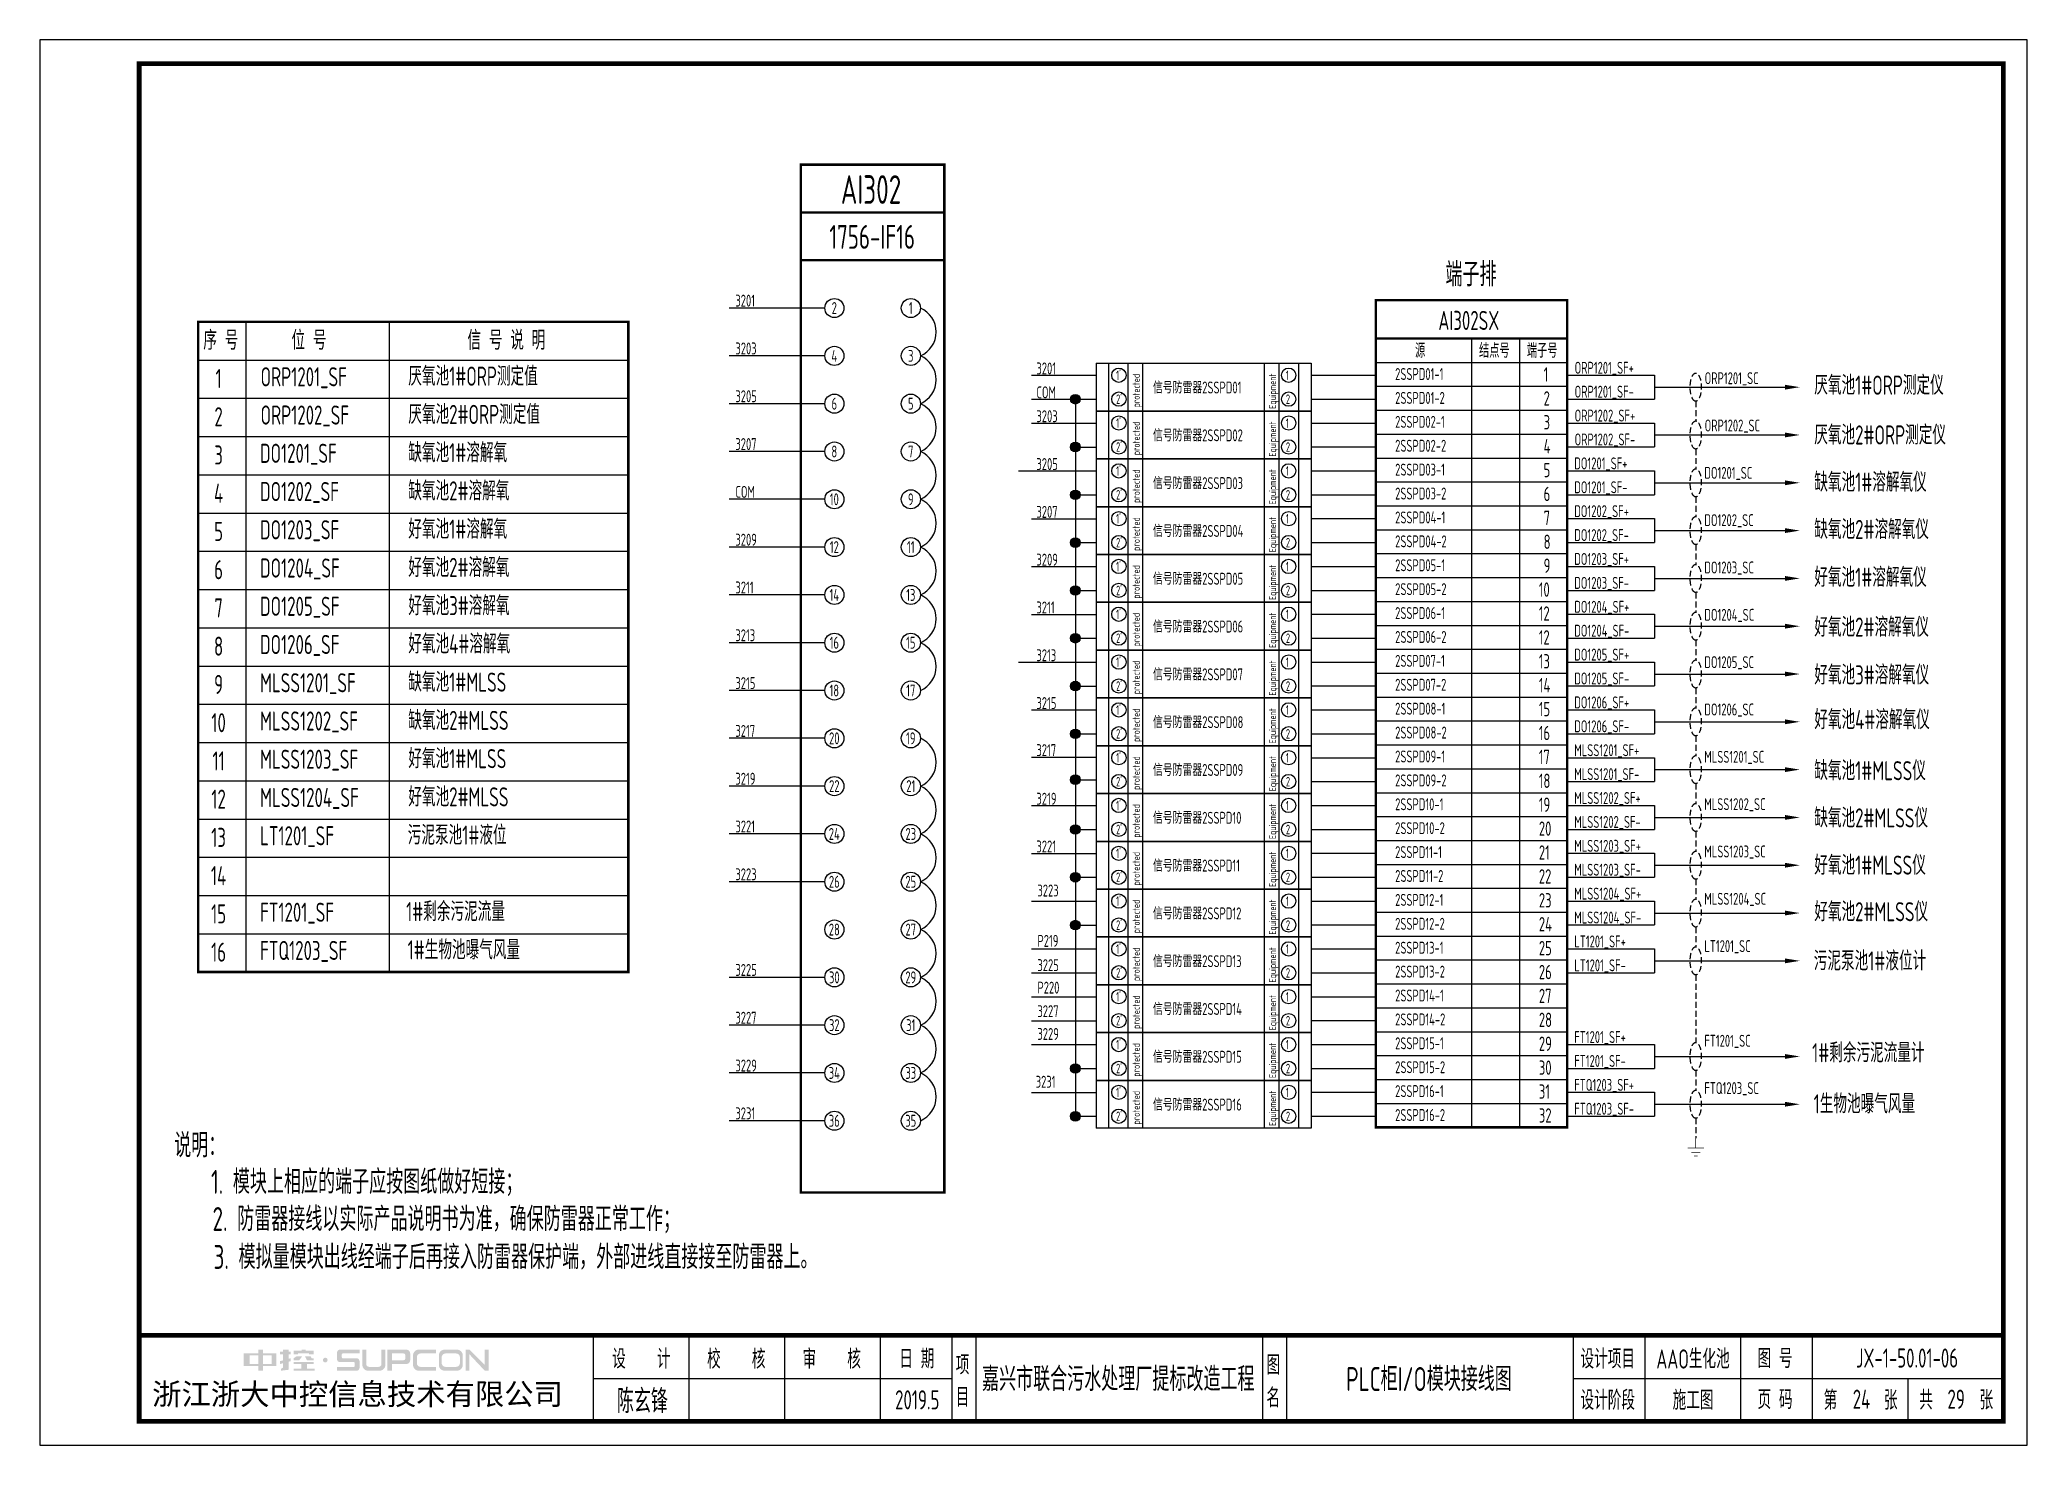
# Model space of a CAD drawing. Header units: millimetres. Extents: x 30557 to 235556, y -116603 to -73383.
# Drawn here: x 43031 to 47189, y -94342 to -91402 of the extents above; entities that cross this region are included whole.
import ezdxf
from ezdxf.enums import TextEntityAlignment as Align

# ---------------------------------------------------------------- set-up
doc = ezdxf.new("R2010")
doc.units = ezdxf.units.MM
doc.linetypes.add('DASHED2', pattern=[0.375, 0.25, -0.125])
doc.layers.add('1', color=3, linetype='Continuous')
doc.layers.add('符号层', color=3, linetype='Continuous')
doc.layers.add('_Drawing', color=7, linetype='Continuous', lineweight=25)
doc.styles.add('supcon', font='sceie.shx', dxfattribs={"width": 0.75, "height": 40, "bigfont": 'sceic.shx'})
doc.styles.add('Title', font='', dxfattribs={"height": 45})
doc.styles.get('Title').set_extended_font_data('SimHei')

msp = doc.modelspace()

# ---------------------------------------------------------------- texts
at = {"color": 3, "style": 'supcon', "width": 0.75}
for s, height, p in [('AI302', 60, (44770, -91715.1)), ('说明：', 50, (43365.6, -93712.2)), ('1. 模块上相应的端子应按图纸做好短接；', 50, (43714.9, -93790.5)), ('2. 防雷器接线以实际产品说明书为准，确保防雷器正常工作；', 50, (43881.3, -93868.2)), ('3. 模拟量模块出线经端子后再接入防雷器保护端，外部进线直接接至防雷器上。', 50, (44026.3, -93946.1)), ('AAO生化池', 40, (46489.6, -94159.4)), ('陈玄锋', 50, (44291.6, -94246.9)), ('2019.5', 40, (44866.7, -94246.9)), ('24', 40, (46842.1, -94245.5)), ('29', 40, (47040.1, -94245.5))]:
    msp.add_text(s, height=height, dxfattribs=at).set_placement(p, align=Align.MIDDLE)
at = {"style": 'supcon', "width": 0.75}
for s, p in [('序 号', (43409.7, -92050.4)), ('位 号', (43594.1, -92050.4)), ('信 号 说 明', (44007, -92050.4)), ('1', (43405, -92130.4)), ('2', (43405, -92210.4)), ('3', (43405, -92290.4)), ('4', (43405, -92370.4)), ('5', (43405, -92450.4)), ('6', (43405, -92530.4)), ('7', (43405, -92610.4)), ('8', (43405, -92690.4)), ('9', (43405, -92770.4)), ('10', (43405, -92850.4)), ('11', (43405, -92930.4)), ('12', (43405, -93010.4)), ('13', (43405, -93090.4)), ('14', (43405, -93170.4)), ('15', (43405, -93250.4)), ('16', (43405, -93330.4))]:
    msp.add_text(s, height=40, dxfattribs=at).set_placement(p, align=Align.CENTER)
at = {"linetype": 'Continuous', "style": 'supcon', "width": 0.75}
for s, height, p in [('ORP1201_SF', 40, (43492.8, -92126.9)), ('厌氧池1#ORP测定值', 40, (43801.9, -92125.6)), ('ORP1201_SF+', 25, (46241.9, -92100.5)), ('ORP1201_SC', 25, (46514, -92122.3)), ('ORP1201_SF-', 25, (46241.9, -92150.5)), ('厌氧池1#ORP测定仪', 40, (46743.3, -92144.4)), ('ORP1202_SF', 40, (43492.8, -92206.9)), ('厌氧池2#ORP测定值', 40, (43801.9, -92205.6)), ('ORP1202_SF+', 25, (46241.9, -92200.5)), ('ORP1202_SC', 25, (46514, -92221.3)), ('厌氧池2#ORP测定仪', 40, (46743.3, -92248.5)), ('DO1201_SF', 40, (43491.7, -92286.9)), ('缺氧池1#溶解氧', 40, (43801.9, -92285.6)), ('ORP1202_SF-', 25, (46241.9, -92250.5)), ('DO1201_SF+', 25, (46241.2, -92300.5)), ('DO1201_SC', 25, (46513.3, -92320.3)), ('缺氧池1#溶解氧仪', 40, (46743.3, -92347.3)), ('DO1202_SF', 40, (43491.7, -92366.9)), ('缺氧池2#溶解氧', 40, (43801.9, -92365.6)), ('DO1201_SF-', 25, (46241.2, -92350.5)), ('DO1202_SF+', 25, (46241.2, -92400.5)), ('DO1203_SF', 40, (43491.7, -92446.9)), ('好氧池1#溶解氧', 40, (43801.9, -92445.6)), ('DO1202_SF-', 25, (46241.2, -92450.5)), ('DO1202_SC', 25, (46513.3, -92419.3)), ('缺氧池2#溶解氧仪', 40, (46743.3, -92446.1)), ('DO1204_SF', 40, (43491.7, -92526.9)), ('好氧池2#溶解氧', 40, (43801.9, -92525.6)), ('DO1203_SF+', 25, (46241.2, -92500.5)), ('DO1203_SC', 25, (46513.3, -92518.3)), ('好氧池1#溶解氧仪', 40, (46743.3, -92546.2)), ('DO1203_SF-', 25, (46241.2, -92550.5)), ('DO1205_SF', 40, (43491.7, -92606.9)), ('好氧池3#溶解氧', 40, (43801.9, -92605.6)), ('DO1204_SF+', 25, (46241.2, -92600.5)), ('DO1204_SC', 25, (46513.3, -92617.3)), ('DO1204_SF-', 25, (46241.2, -92650.5)), ('好氧池2#溶解氧仪', 40, (46743.3, -92650.4)), ('DO1206_SF', 40, (43491.7, -92686.9)), ('好氧池4#溶解氧', 40, (43801.9, -92685.6)), ('DO1205_SF+', 25, (46241.2, -92700.5)), ('缺氧池1#MLSS', 40, (43801.9, -92765.6)), ('DO1205_SC', 25, (46513.3, -92716.3)), ('好氧池3#溶解氧仪', 40, (46743.3, -92750.5)), ('MLSS1201_SF', 40, (43491.7, -92766.9)), ('DO1205_SF-', 25, (46241.2, -92750.5)), ('缺氧池2#MLSS', 40, (43801.9, -92845.6)), ('DO1206_SF+', 25, (46241.2, -92800.5)), ('DO1206_SC', 25, (46513.3, -92815.3)), ('好氧池4#溶解氧仪', 40, (46743.3, -92844)), ('MLSS1202_SF', 40, (43491.7, -92846.9)), ('DO1206_SF-', 25, (46241.2, -92850.5)), ('MLSS1203_SF', 40, (43491.7, -92926.9)), ('好氧池1#MLSS', 40, (43801.9, -92925.6)), ('MLSS1201_SF+', 25, (46241.2, -92900.5)), ('MLSS1201_SC', 25, (46513.3, -92914.3)), ('MLSS1201_SF-', 25, (46241.2, -92950.5)), ('缺氧池1#MLSS仪', 40, (46743.3, -92950.8)), ('MLSS1204_SF', 40, (43491.7, -93006.9)), ('好氧池2#MLSS', 40, (43801.9, -93005.6)), ('MLSS1202_SF+', 25, (46241.2, -93000.5)), ('MLSS1202_SC', 25, (46513.3, -93013.3)), ('缺氧池2#MLSS仪', 40, (46743.3, -93049.6)), ('LT1201_SF', 40, (43491.7, -93086.9)), ('污泥泵池1#液位', 40, (43800.7, -93085.6)), ('MLSS1202_SF-', 25, (46241.2, -93050.5)), ('MLSS1203_SF+', 25, (46241.2, -93100.5)), ('MLSS1203_SC', 25, (46513.3, -93112.3)), ('MLSS1203_SF-', 25, (46241.2, -93150.5)), ('好氧池1#MLSS仪', 40, (46743.3, -93148.4)), ('MLSS1204_SF+', 25, (46241.2, -93200.5)), ('FT1201_SF', 40, (43491.7, -93246.9)), ('1#剩余污泥流量', 40, (43797.3, -93245.6)), ('MLSS1204_SC', 25, (46513.3, -93211.3)), ('好氧池2#MLSS仪', 40, (46743.3, -93245.8)), ('MLSS1204_SF-', 25, (46241.2, -93250.5)), ('LT1201_SF+', 25, (46241.2, -93300.5)), ('LT1201_SC', 25, (46513.3, -93310.3)), ('污泥泵池1#液位计', 40, (46742.2, -93348.7)), ('LT1201_SF-', 25, (46241.2, -93350.5)), ('FT1201_SF+', 25, (46241.2, -93500.5)), ('FT1201_SC', 25, (46513.3, -93508.3)), ('1#剩余污泥流量计', 40, (46738.8, -93540.9)), ('FT1201_SF-', 25, (46241.2, -93550.5)), ('FTQ1203_SF+', 25, (46241.2, -93600.5)), ('FTQ1203_SC', 25, (46513.3, -93607.3)), ('FTQ1203_SF-', 25, (46241.2, -93650.5)), ('1生物池曝气风量', 40, (46742, -93647.7))]:
    msp.add_text(s, height=height, dxfattribs=at).set_placement(p)
at = {"color": 1, "linetype": 'Continuous', "style": 'supcon', "width": 0.75}
for s, p in [('FTQ1203_SF', (43491.7, -93326.9)), ('1#生物池曝气风量', (43800.5, -93325.6))]:
    msp.add_text(s, height=40, dxfattribs=at).set_placement(p)
at = {"layer": '1', "color": 3, "style": 'supcon', "width": 0.75}
for s, p in [('3201', (44486.2, -91960.1)), ('3203', (44486.2, -92060.1)), ('3205', (44486.2, -92160.1)), ('3207', (44486.2, -92260.1)), ('COM', (44486.2, -92360.1)), ('3209', (44486.2, -92460.1)), ('3211', (44486.2, -92560.1)), ('3213', (44486.2, -92660.1)), ('3215', (44486.2, -92760.1)), ('3217', (44486.2, -92860.1)), ('3219', (44486.2, -92960.1)), ('3221', (44486.2, -93060.1)), ('3223', (44486.2, -93160.1)), ('3223', (45118.1, -93194)), ('P219', (45118.1, -93299.3)), ('3225', (44486.2, -93360.1)), ('3225', (45118.1, -93350.1)), ('P220', (45118.1, -93397.1)), ('3227', (45118.1, -93446.4)), ('3227', (44486.2, -93460.1)), ('3229', (45118.1, -93494)), ('3229', (44486.2, -93560.1)), ('3231', (44486.2, -93660.1))]:
    msp.add_text(s, height=25, dxfattribs=at).set_placement(p)
at = {"layer": '_Drawing', "color": 3, "style": 'supcon', "width": 0.75}
msp.add_text('AI302SX', height=40, dxfattribs=at).set_placement((46020.6, -92009), align=Align.CENTER)
for s, p in [('3201', (45116, -92101.9)), ('2SSPD01-1', (45866.5, -92113.6)), ('COM', (45116, -92151.9)), ('信号防雷器2SSPD01', (45359.7, -92141.8)), ('2SSPD01-2', (45866.5, -92163.6)), ('3203', (45116, -92201.9)), ('信号防雷器2SSPD02', (45359.7, -92241.8)), ('2SSPD02-1', (45866.5, -92213.6)), ('2SSPD02-2', (45866.5, -92263.6)), ('3205', (45116, -92301.9)), ('2SSPD03-1', (45866.5, -92313.6)), ('信号防雷器2SSPD03', (45359.7, -92341.8)), ('2SSPD03-2', (45866.5, -92363.6)), ('3207', (45116, -92401.9)), ('2SSPD04-1', (45866.5, -92413.6)), ('信号防雷器2SSPD04', (45359.7, -92441.8)), ('2SSPD04-2', (45866.5, -92463.6)), ('3209', (45116, -92501.9)), ('信号防雷器2SSPD05', (45359.7, -92541.8)), ('2SSPD05-1', (45866.5, -92513.6)), ('2SSPD05-2', (45866.5, -92563.6)), ('3211', (45116, -92601.9)), ('2SSPD06-1', (45866.5, -92613.6)), ('信号防雷器2SSPD06', (45359.7, -92641.8)), ('2SSPD06-2', (45866.5, -92663.6)), ('3213', (45116, -92701.9)), ('信号防雷器2SSPD07', (45359.7, -92741.8)), ('2SSPD07-1', (45866.5, -92713.6)), ('2SSPD07-2', (45866.5, -92763.6)), ('3215', (45116, -92801.9)), ('2SSPD08-1', (45866.5, -92813.6)), ('信号防雷器2SSPD08', (45359.7, -92841.8)), ('2SSPD08-2', (45866.5, -92863.6)), ('3217', (45116, -92900.3)), ('2SSPD09-1', (45866.5, -92913.6)), ('信号防雷器2SSPD09', (45359.7, -92941.8)), ('2SSPD09-2', (45866.5, -92963.6)), ('3219', (45116, -93001.9)), ('信号防雷器2SSPD10', (45359.7, -93041.8)), ('2SSPD10-1', (45866.5, -93013.6)), ('2SSPD10-2', (45866.5, -93063.6)), ('3221', (45116, -93101.9)), ('2SSPD11-1', (45866.5, -93113.6)), ('信号防雷器2SSPD11', (45359.7, -93141.8)), ('2SSPD11-2', (45866.5, -93163.6)), ('信号防雷器2SSPD12', (45359.7, -93241.8)), ('2SSPD12-1', (45866.5, -93213.6)), ('2SSPD12-2', (45866.5, -93263.6)), ('2SSPD13-1', (45866.5, -93313.6)), ('信号防雷器2SSPD13', (45359.7, -93341.8)), ('2SSPD13-2', (45866.5, -93363.6)), ('2SSPD14-1', (45866.5, -93413.6)), ('信号防雷器2SSPD14', (45359.7, -93441.8)), ('2SSPD14-2', (45866.5, -93463.6)), ('2SSPD15-1', (45866.5, -93513.6)), ('信号防雷器2SSPD15', (45359.7, -93541.8)), ('2SSPD15-2', (45866.5, -93563.6)), ('3231', (45114.5, -93594)), ('2SSPD16-1', (45866.5, -93613.6)), ('信号防雷器2SSPD16', (45359.7, -93641.8)), ('2SSPD16-2', (45866.5, -93663.6))]:
    msp.add_text(s, height=25, dxfattribs=at).set_placement(p)
for s, height, p in [('嘉兴市联合污水处理厂提标改造工程', 50, (45287.2, -94200.8)), ('PLC柜I/O模块接线图', 50, (45937.2, -94200.8)), ('JX-1-50.01-06', 40, (46937.4, -94159.4))]:
    msp.add_text(s, height=height, dxfattribs=at).set_placement(p, align=Align.MIDDLE)
at = {"layer": '符号层', "color": 4, "style": 'supcon', "width": 0.75}
msp.add_text('端子排', height=50, dxfattribs=at).set_placement((45971.7, -91917.6))

# ---------------------------------------------------------------- blocks, each defined once
blk = doc.blocks.new('中控·SUPCON')
at = {"linetype": 'Continuous'}
h = blk.add_hatch(color=2, dxfattribs=at)
h.dxf.hatch_style = 1
h.paths.add_polyline_path([(34, 33), (20, 33), (20, 37), (15, 37), (15, 36), (15, 33), (0, 33), (0, 20), (13, 20), (15, 20), (15, 15), (20, 15), (20, 20), (22, 20), (34, 20)])
h.paths.add_polyline_path([(20, 30), (20, 31), (29, 31), (29, 22), (20, 22)], flags=16)
h.paths.add_polyline_path([(15, 30), (15, 22), (6, 22), (6, 31), (15, 31)], flags=16)
h.paths.add_polyline_path([(47, 32), (49, 32), (49, 35), (47, 35), (47, 37), (41, 37), (41, 35), (38, 35), (38, 32), (41, 32), (41, 25.8), (38, 25), (38, 22), (41, 22.8), (41, 18.3), (39, 17), (39, 15), (47, 16), (47, 24.5), (49, 25), (49, 28), (47, 27.5)])
h.paths.add_polyline_path([(61, 30), (55, 30), (52, 28), (52, 26), (58, 26)])
h.paths.add_polyline_path([(73, 28), (71, 28), (70, 30), (64, 30), (66, 26), (73, 26)])
h.paths.add_polyline_path([(73, 36), (64.6, 36), (64.6, 37), (60.4, 37), (60.4, 36), (52, 36), (52, 32), (56.8, 32), (56.8, 33.1), (68.2, 33.1), (68.2, 32), (73, 32)])
h.paths.add_polyline_path([(66, 22), (73, 22), (73, 24), (52, 24), (52, 22), (60, 22), (60, 17), (52, 17), (52, 15), (74, 15), (74, 17), (66, 17)])
h.paths.add_polyline_path([(82.7, 26.1, 1), (87.6, 26.1, 1)])
h.paths.add_polyline_path([(118, 28), (103.5, 28, -0.414214), (102.5, 29), (102.5, 32, -0.414214), (103.5, 33), (121, 33), (121, 37), (100.5, 37, 0.414214), (97.5, 34), (97.5, 27, 0.414214), (100.5, 24), (115, 24, -0.414214), (116, 23), (116, 20, -0.414214), (115, 19), (97.5, 19), (97.5, 15), (118, 15, 0.414214), (121, 18), (121, 25, 0.414214)])
h.paths.add_polyline_path([(128, 37), (124, 37), (124, 36), (124, 21, 0.414214), (130, 15), (142, 15, 0.414214), (148, 21), (148, 37), (144, 37), (144, 22, -0.414214), (141, 19), (131, 19, -0.414214), (128, 22)])
h.paths.add_polyline_path([(174, 26), (174, 33, 0.414214), (170, 37), (150, 37), (150, 36), (150, 15), (155, 15), (155, 22), (170, 22, 0.414214)])
h.paths.add_polyline_path([(167, 26), (155, 26), (155, 33), (167, 33, -0.414214), (169, 31), (169, 28, -0.414214)], flags=16)
h.paths.add_polyline_path([(201, 19), (185, 19, -0.414214), (181, 23), (181, 29, -0.414214), (185, 33), (201, 33), (201, 37), (183, 37, 0.414214), (177, 31), (177, 21, 0.414214), (183, 15), (201, 15)])
h.paths.add_polyline_path([(229, 21), (229, 31, 0.414214), (223, 37), (210, 37, 0.414214), (204, 31), (204, 21, 0.414214), (210, 15), (223, 15, 0.414214)])
h.paths.add_polyline_path([(207, 23), (207, 29, -0.414214), (211, 33), (222, 33, -0.414214), (226, 29), (226, 23, -0.414214), (222, 19), (211, 19, -0.414214)], flags=16)
h.paths.add_polyline_path([(236, 32.1), (252, 15), (256, 15), (256, 37), (252, 37), (252, 21), (236, 37), (232, 37), (232, 36), (232, 15), (236, 15)])
h = blk.add_hatch(color=2, dxfattribs=at)
h.dxf.hatch_style = 1
h.paths.add_polyline_path([(34, 33), (20, 33), (20, 37), (15, 37), (15, 36), (15, 33), (0, 33), (0, 20), (13, 20), (15, 20), (15, 15), (20, 15), (20, 20), (22, 20), (34, 20)])
h.paths.add_polyline_path([(20, 30), (20, 31), (29, 31), (29, 22), (20, 22)], flags=16)
h.paths.add_polyline_path([(15, 30), (15, 22), (6, 22), (6, 31), (15, 31)], flags=16)
h.paths.add_polyline_path([(47, 32), (49, 32), (49, 35), (47, 35), (47, 37), (41, 37), (41, 35), (38, 35), (38, 32), (41, 32), (41, 25.8), (38, 25), (38, 22), (41, 22.8), (41, 18.3), (39, 17), (39, 15), (47, 16), (47, 24.5), (49, 25), (49, 28), (47, 27.5)])
h.paths.add_polyline_path([(61, 30), (55, 30), (52, 28), (52, 26), (58, 26)])
h.paths.add_polyline_path([(73, 28), (71, 28), (70, 30), (64, 30), (66, 26), (73, 26)])
h.paths.add_polyline_path([(73, 36), (64.6, 36), (64.6, 37), (60.4, 37), (60.4, 36), (52, 36), (52, 32), (56.8, 32), (56.8, 33.1), (68.2, 33.1), (68.2, 32), (73, 32)])
h.paths.add_polyline_path([(66, 22), (73, 22), (73, 24), (52, 24), (52, 22), (60, 22), (60, 17), (52, 17), (52, 15), (74, 15), (74, 17), (66, 17)])
h.paths.add_polyline_path([(82.7, 26.1, 1), (87.6, 26.1, 1)])
h.paths.add_polyline_path([(118, 28), (103.5, 28, -0.414214), (102.5, 29), (102.5, 32, -0.414214), (103.5, 33), (121, 33), (121, 37), (100.5, 37, 0.414214), (97.5, 34), (97.5, 27, 0.414214), (100.5, 24), (115, 24, -0.414214), (116, 23), (116, 20, -0.414214), (115, 19), (97.5, 19), (97.5, 15), (118, 15, 0.414214), (121, 18), (121, 25, 0.414214)])
h.paths.add_polyline_path([(128, 37), (124, 37), (124, 36), (124, 21, 0.414214), (130, 15), (142, 15, 0.414214), (148, 21), (148, 37), (144, 37), (144, 22, -0.414214), (141, 19), (131, 19, -0.414214), (128, 22)])
h.paths.add_polyline_path([(174, 26), (174, 33, 0.414214), (170, 37), (150, 37), (150, 36), (150, 15), (155, 15), (155, 22), (170, 22, 0.414214)])
h.paths.add_polyline_path([(167, 26), (155, 26), (155, 33), (167, 33, -0.414214), (169, 31), (169, 28, -0.414214)], flags=16)
h.paths.add_polyline_path([(201, 19), (185, 19, -0.414214), (181, 23), (181, 29, -0.414214), (185, 33), (201, 33), (201, 37), (183, 37, 0.414214), (177, 31), (177, 21, 0.414214), (183, 15), (201, 15)])
h.paths.add_polyline_path([(229, 21), (229, 31, 0.414214), (223, 37), (210, 37, 0.414214), (204, 31), (204, 21, 0.414214), (210, 15), (223, 15, 0.414214)])
h.paths.add_polyline_path([(207, 23), (207, 29, -0.414214), (211, 33), (222, 33, -0.414214), (226, 29), (226, 23, -0.414214), (222, 19), (211, 19, -0.414214)], flags=16)
h.paths.add_polyline_path([(236, 32.1), (252, 15), (256, 15), (256, 37), (252, 37), (252, 21), (236, 37), (232, 37), (232, 36), (232, 15), (236, 15)])
h = blk.add_hatch(color=2, dxfattribs=at)
h.dxf.hatch_style = 1
h.paths.add_polyline_path([(34, 33), (20, 33), (20, 37), (15, 37), (15, 36), (15, 33), (0, 33), (0, 20), (13, 20), (15, 20), (15, 15), (20, 15), (20, 20), (22, 20), (34, 20)])
h.paths.add_polyline_path([(20, 30), (20, 31), (29, 31), (29, 22), (20, 22)], flags=16)
h.paths.add_polyline_path([(15, 30), (15, 22), (6, 22), (6, 31), (15, 31)], flags=16)
h.paths.add_polyline_path([(47, 32), (49, 32), (49, 35), (47, 35), (47, 37), (41, 37), (41, 35), (38, 35), (38, 32), (41, 32), (41, 25.8), (38, 25), (38, 22), (41, 22.8), (41, 18.3), (39, 17), (39, 15), (47, 16), (47, 24.5), (49, 25), (49, 28), (47, 27.5)])
h.paths.add_polyline_path([(61, 30), (55, 30), (52, 28), (52, 26), (58, 26)])
h.paths.add_polyline_path([(73, 28), (71, 28), (70, 30), (64, 30), (66, 26), (73, 26)])
h.paths.add_polyline_path([(73, 36), (64.6, 36), (64.6, 37), (60.4, 37), (60.4, 36), (52, 36), (52, 32), (56.8, 32), (56.8, 33.1), (68.2, 33.1), (68.2, 32), (73, 32)])
h.paths.add_polyline_path([(66, 22), (73, 22), (73, 24), (52, 24), (52, 22), (60, 22), (60, 17), (52, 17), (52, 15), (74, 15), (74, 17), (66, 17)])
h.paths.add_polyline_path([(82.7, 26.1, 1), (87.6, 26.1, 1)])
h.paths.add_polyline_path([(118, 28), (103.5, 28, -0.414214), (102.5, 29), (102.5, 32, -0.414214), (103.5, 33), (121, 33), (121, 37), (100.5, 37, 0.414214), (97.5, 34), (97.5, 27, 0.414214), (100.5, 24), (115, 24, -0.414214), (116, 23), (116, 20, -0.414214), (115, 19), (97.5, 19), (97.5, 15), (118, 15, 0.414214), (121, 18), (121, 25, 0.414214)])
h.paths.add_polyline_path([(128, 37), (124, 37), (124, 36), (124, 21, 0.414214), (130, 15), (142, 15, 0.414214), (148, 21), (148, 37), (144, 37), (144, 22, -0.414214), (141, 19), (131, 19, -0.414214), (128, 22)])
h.paths.add_polyline_path([(174, 26), (174, 33, 0.414214), (170, 37), (150, 37), (150, 36), (150, 15), (155, 15), (155, 22), (170, 22, 0.414214)])
h.paths.add_polyline_path([(167, 26), (155, 26), (155, 33), (167, 33, -0.414214), (169, 31), (169, 28, -0.414214)], flags=16)
h.paths.add_polyline_path([(201, 19), (185, 19, -0.414214), (181, 23), (181, 29, -0.414214), (185, 33), (201, 33), (201, 37), (183, 37, 0.414214), (177, 31), (177, 21, 0.414214), (183, 15), (201, 15)])
h.paths.add_polyline_path([(229, 21), (229, 31, 0.414214), (223, 37), (210, 37, 0.414214), (204, 31), (204, 21, 0.414214), (210, 15), (223, 15, 0.414214)])
h.paths.add_polyline_path([(207, 23), (207, 29, -0.414214), (211, 33), (222, 33, -0.414214), (226, 29), (226, 23, -0.414214), (222, 19), (211, 19, -0.414214)], flags=16)
h.paths.add_polyline_path([(236, 32.1), (252, 15), (256, 15), (256, 37), (252, 37), (252, 21), (236, 37), (232, 37), (232, 36), (232, 15), (236, 15)])
h = blk.add_hatch(color=2, dxfattribs=at)
h.dxf.hatch_style = 1
h.paths.add_polyline_path([(34, 33), (20, 33), (20, 37), (15, 37), (15, 36), (15, 33), (0, 33), (0, 20), (13, 20), (15, 20), (15, 15), (20, 15), (20, 20), (22, 20), (34, 20)])
h.paths.add_polyline_path([(20, 30), (20, 31), (29, 31), (29, 22), (20, 22)], flags=16)
h.paths.add_polyline_path([(15, 30), (15, 22), (6, 22), (6, 31), (15, 31)], flags=16)
h.paths.add_polyline_path([(47, 32), (49, 32), (49, 35), (47, 35), (47, 37), (41, 37), (41, 35), (38, 35), (38, 32), (41, 32), (41, 25.8), (38, 25), (38, 22), (41, 22.8), (41, 18.3), (39, 17), (39, 15), (47, 16), (47, 24.5), (49, 25), (49, 28), (47, 27.5)])
h.paths.add_polyline_path([(61, 30), (55, 30), (52, 28), (52, 26), (58, 26)])
h.paths.add_polyline_path([(73, 28), (71, 28), (70, 30), (64, 30), (66, 26), (73, 26)])
h.paths.add_polyline_path([(73, 36), (64.6, 36), (64.6, 37), (60.4, 37), (60.4, 36), (52, 36), (52, 32), (56.8, 32), (56.8, 33.1), (68.2, 33.1), (68.2, 32), (73, 32)])
h.paths.add_polyline_path([(66, 22), (73, 22), (73, 24), (52, 24), (52, 22), (60, 22), (60, 17), (52, 17), (52, 15), (74, 15), (74, 17), (66, 17)])
h.paths.add_polyline_path([(82.7, 26.1, 1), (87.6, 26.1, 1)])
h.paths.add_polyline_path([(118, 28), (103.5, 28, -0.414214), (102.5, 29), (102.5, 32, -0.414214), (103.5, 33), (121, 33), (121, 37), (100.5, 37, 0.414214), (97.5, 34), (97.5, 27, 0.414214), (100.5, 24), (115, 24, -0.414214), (116, 23), (116, 20, -0.414214), (115, 19), (97.5, 19), (97.5, 15), (118, 15, 0.414214), (121, 18), (121, 25, 0.414214)])
h.paths.add_polyline_path([(128, 37), (124, 37), (124, 36), (124, 21, 0.414214), (130, 15), (142, 15, 0.414214), (148, 21), (148, 37), (144, 37), (144, 22, -0.414214), (141, 19), (131, 19, -0.414214), (128, 22)])
h.paths.add_polyline_path([(174, 26), (174, 33, 0.414214), (170, 37), (150, 37), (150, 36), (150, 15), (155, 15), (155, 22), (170, 22, 0.414214)])
h.paths.add_polyline_path([(167, 26), (155, 26), (155, 33), (167, 33, -0.414214), (169, 31), (169, 28, -0.414214)], flags=16)
h.paths.add_polyline_path([(201, 19), (185, 19, -0.414214), (181, 23), (181, 29, -0.414214), (185, 33), (201, 33), (201, 37), (183, 37, 0.414214), (177, 31), (177, 21, 0.414214), (183, 15), (201, 15)])
h.paths.add_polyline_path([(229, 21), (229, 31, 0.414214), (223, 37), (210, 37, 0.414214), (204, 31), (204, 21, 0.414214), (210, 15), (223, 15, 0.414214)])
h.paths.add_polyline_path([(207, 23), (207, 29, -0.414214), (211, 33), (222, 33, -0.414214), (226, 29), (226, 23, -0.414214), (222, 19), (211, 19, -0.414214)], flags=16)
h.paths.add_polyline_path([(236, 32.1), (252, 15), (256, 15), (256, 37), (252, 37), (252, 21), (236, 37), (232, 37), (232, 36), (232, 15), (236, 15)])
h = blk.add_hatch(color=2, dxfattribs=at)
h.dxf.hatch_style = 1
h.paths.add_polyline_path([(34, 33), (20, 33), (20, 37), (15, 37), (15, 36), (15, 33), (0, 33), (0, 20), (13, 20), (15, 20), (15, 15), (20, 15), (20, 20), (22, 20), (34, 20)])
h.paths.add_polyline_path([(20, 30), (20, 31), (29, 31), (29, 22), (20, 22)], flags=16)
h.paths.add_polyline_path([(15, 30), (15, 22), (6, 22), (6, 31), (15, 31)], flags=16)
h.paths.add_polyline_path([(47, 32), (49, 32), (49, 35), (47, 35), (47, 37), (41, 37), (41, 35), (38, 35), (38, 32), (41, 32), (41, 25.8), (38, 25), (38, 22), (41, 22.8), (41, 18.3), (39, 17), (39, 15), (47, 16), (47, 24.5), (49, 25), (49, 28), (47, 27.5)])
h.paths.add_polyline_path([(61, 30), (55, 30), (52, 28), (52, 26), (58, 26)])
h.paths.add_polyline_path([(73, 28), (71, 28), (70, 30), (64, 30), (66, 26), (73, 26)])
h.paths.add_polyline_path([(73, 36), (64.6, 36), (64.6, 37), (60.4, 37), (60.4, 36), (52, 36), (52, 32), (56.8, 32), (56.8, 33.1), (68.2, 33.1), (68.2, 32), (73, 32)])
h.paths.add_polyline_path([(66, 22), (73, 22), (73, 24), (52, 24), (52, 22), (60, 22), (60, 17), (52, 17), (52, 15), (74, 15), (74, 17), (66, 17)])
h.paths.add_polyline_path([(82.7, 26.1, 1), (87.6, 26.1, 1)])
h.paths.add_polyline_path([(118, 28), (103.5, 28, -0.414214), (102.5, 29), (102.5, 32, -0.414214), (103.5, 33), (121, 33), (121, 37), (100.5, 37, 0.414214), (97.5, 34), (97.5, 27, 0.414214), (100.5, 24), (115, 24, -0.414214), (116, 23), (116, 20, -0.414214), (115, 19), (97.5, 19), (97.5, 15), (118, 15, 0.414214), (121, 18), (121, 25, 0.414214)])
h.paths.add_polyline_path([(128, 37), (124, 37), (124, 36), (124, 21, 0.414214), (130, 15), (142, 15, 0.414214), (148, 21), (148, 37), (144, 37), (144, 22, -0.414214), (141, 19), (131, 19, -0.414214), (128, 22)])
h.paths.add_polyline_path([(174, 26), (174, 33, 0.414214), (170, 37), (150, 37), (150, 36), (150, 15), (155, 15), (155, 22), (170, 22, 0.414214)])
h.paths.add_polyline_path([(167, 26), (155, 26), (155, 33), (167, 33, -0.414214), (169, 31), (169, 28, -0.414214)], flags=16)
h.paths.add_polyline_path([(201, 19), (185, 19, -0.414214), (181, 23), (181, 29, -0.414214), (185, 33), (201, 33), (201, 37), (183, 37, 0.414214), (177, 31), (177, 21, 0.414214), (183, 15), (201, 15)])
h.paths.add_polyline_path([(229, 21), (229, 31, 0.414214), (223, 37), (210, 37, 0.414214), (204, 31), (204, 21, 0.414214), (210, 15), (223, 15, 0.414214)])
h.paths.add_polyline_path([(207, 23), (207, 29, -0.414214), (211, 33), (222, 33, -0.414214), (226, 29), (226, 23, -0.414214), (222, 19), (211, 19, -0.414214)], flags=16)
h.paths.add_polyline_path([(236, 32.1), (252, 15), (256, 15), (256, 37), (252, 37), (252, 21), (236, 37), (232, 37), (232, 36), (232, 15), (236, 15)])
h = blk.add_hatch(color=2, dxfattribs=at)
h.dxf.hatch_style = 1
h.paths.add_polyline_path([(34, 33), (20, 33), (20, 37), (15, 37), (15, 36), (15, 33), (0, 33), (0, 20), (13, 20), (15, 20), (15, 15), (20, 15), (20, 20), (22, 20), (34, 20)])
h.paths.add_polyline_path([(20, 30), (20, 31), (29, 31), (29, 22), (20, 22)], flags=16)
h.paths.add_polyline_path([(15, 30), (15, 22), (6, 22), (6, 31), (15, 31)], flags=16)
h.paths.add_polyline_path([(47, 32), (49, 32), (49, 35), (47, 35), (47, 37), (41, 37), (41, 35), (38, 35), (38, 32), (41, 32), (41, 25.8), (38, 25), (38, 22), (41, 22.8), (41, 18.3), (39, 17), (39, 15), (47, 16), (47, 24.5), (49, 25), (49, 28), (47, 27.5)])
h.paths.add_polyline_path([(61, 30), (55, 30), (52, 28), (52, 26), (58, 26)])
h.paths.add_polyline_path([(73, 28), (71, 28), (70, 30), (64, 30), (66, 26), (73, 26)])
h.paths.add_polyline_path([(73, 36), (64.6, 36), (64.6, 37), (60.4, 37), (60.4, 36), (52, 36), (52, 32), (56.8, 32), (56.8, 33.1), (68.2, 33.1), (68.2, 32), (73, 32)])
h.paths.add_polyline_path([(66, 22), (73, 22), (73, 24), (52, 24), (52, 22), (60, 22), (60, 17), (52, 17), (52, 15), (74, 15), (74, 17), (66, 17)])
h.paths.add_polyline_path([(82.7, 26.1, 1), (87.6, 26.1, 1)])
h.paths.add_polyline_path([(118, 28), (103.5, 28, -0.414214), (102.5, 29), (102.5, 32, -0.414214), (103.5, 33), (121, 33), (121, 37), (100.5, 37, 0.414214), (97.5, 34), (97.5, 27, 0.414214), (100.5, 24), (115, 24, -0.414214), (116, 23), (116, 20, -0.414214), (115, 19), (97.5, 19), (97.5, 15), (118, 15, 0.414214), (121, 18), (121, 25, 0.414214)])
h.paths.add_polyline_path([(128, 37), (124, 37), (124, 36), (124, 21, 0.414214), (130, 15), (142, 15, 0.414214), (148, 21), (148, 37), (144, 37), (144, 22, -0.414214), (141, 19), (131, 19, -0.414214), (128, 22)])
h.paths.add_polyline_path([(174, 26), (174, 33, 0.414214), (170, 37), (150, 37), (150, 36), (150, 15), (155, 15), (155, 22), (170, 22, 0.414214)])
h.paths.add_polyline_path([(167, 26), (155, 26), (155, 33), (167, 33, -0.414214), (169, 31), (169, 28, -0.414214)], flags=16)
h.paths.add_polyline_path([(201, 19), (185, 19, -0.414214), (181, 23), (181, 29, -0.414214), (185, 33), (201, 33), (201, 37), (183, 37, 0.414214), (177, 31), (177, 21, 0.414214), (183, 15), (201, 15)])
h.paths.add_polyline_path([(229, 21), (229, 31, 0.414214), (223, 37), (210, 37, 0.414214), (204, 31), (204, 21, 0.414214), (210, 15), (223, 15, 0.414214)])
h.paths.add_polyline_path([(207, 23), (207, 29, -0.414214), (211, 33), (222, 33, -0.414214), (226, 29), (226, 23, -0.414214), (222, 19), (211, 19, -0.414214)], flags=16)
h.paths.add_polyline_path([(236, 32.1), (252, 15), (256, 15), (256, 37), (252, 37), (252, 21), (236, 37), (232, 37), (232, 36), (232, 15), (236, 15)])
blk = doc.blocks.new('supcon图框')
at = {"linetype": 'Continuous'}
for p, q in [((6145.7, 4361.7), (1987.7, 4361.7)), ((1987.7, 4361.7), (1987.7, 1421.7)), ((6145.7, 1421.7), (6145.7, 4361.7)), ((1987.7, 1421.7), (6145.7, 1421.7))]:
    blk.add_line(p, q, dxfattribs=at)
for p, q in [((3145.7, 1651.7), (3145.7, 1471.7)), ((3345.7, 1651.7), (3345.7, 1471.7)), ((3545.7, 1651.7), (3545.7, 1471.7)), ((3745.7, 1651.7), (3745.7, 1471.7)), ((3895.7, 1651.7), (3895.7, 1471.7)), ((3945.7, 1651.7), (3945.7, 1471.7)), ((4545.7, 1651.7), (4545.7, 1471.7)), ((4595.7, 1651.7), (4595.7, 1471.7)), ((5195.7, 1651.7), (5195.7, 1471.7)), ((5345.7, 1651.7), (5345.7, 1471.7)), ((5545.7, 1651.7), (5545.7, 1471.7)), ((5695.7, 1651.7), (5695.7, 1471.7)), ((3145.7, 1561.7), (3895.7, 1561.7)), ((5195.7, 1561.7), (6095.7, 1561.7)), ((5895.7, 1561.7), (5895.7, 1471.7))]:
    blk.add_line(p, q)
at = {"linetype": 'Continuous', "const_width": 10}
blk.add_lwpolyline([(2195.7, 4311.7), (6095.7, 4311.7), (6095.7, 1471.7), (2195.7, 1471.7)], close=True, dxfattribs=at)
blk.add_lwpolyline([(2195.7, 1651.7), (6095.7, 1651.7)], dxfattribs=at)
at = {"linetype": 'Continuous', "xscale": 2, "yscale": 2, "zscale": 2}
blk.add_blockref('中控·SUPCON', (2414.6, 1547.7), dxfattribs=at)
at = {"style": 'supcon', "width": 0.75}
for s, p in [('设    计', (3246.2, 1604.2)), ('校    核', (3444.8, 1604.2)), ('审    核', (3644.5, 1604.2)), ('日 期', (3822.5, 1604.2)), ('设计项目', (5268, 1604.2)), ('图 号', (5618, 1604.2)), ('项', (3918.2, 1590.7)), ('图', (4568.2, 1590.7)), ('目', (3918.2, 1522.9)), ('名', (4568.2, 1522.9)), ('设计阶段', (5268, 1518.1)), ('施工图', (5446.5, 1518.1)), ('页 码', (5618, 1518.1)), ('第      张', (5797, 1518.1)), ('共      张', (5997, 1518.1))]:
    blk.add_text(s, height=40, dxfattribs=at).set_placement(p, align=Align.MIDDLE)
at = {"style": 'Title'}
blk.add_text('浙江浙大中控信息技术有限公司', height=45, dxfattribs=at).set_placement((2222.8, 1506.2))
blk = doc.blocks.new('1756-IF16')
at = {"linetype": 'Continuous'}
for p, q in [((13051, 13529.7), (12851, 13529.7)), ((13051, 13429.7), (12851, 13429.7)), ((13051, 13329.7), (12851, 13329.7)), ((13051, 13229.7), (12851, 13229.7)), ((13051, 13129.7), (12851, 13129.7)), ((13051, 13029.7), (12851, 13029.7)), ((13051, 12929.7), (12851, 12929.7)), ((13051, 12829.7), (12851, 12829.7)), ((13051, 12729.7), (12851, 12729.7)), ((13051, 12629.7), (12851, 12629.7)), ((13051, 12529.7), (12851, 12529.7)), ((13051, 12429.7), (12851, 12429.7)), ((13051, 12329.7), (12851, 12329.7)), ((13051, 12129.7), (12851, 12129.7)), ((13051, 12029.7), (12851, 12029.7)), ((13051, 11929.7), (12851, 11929.7)), ((13051, 11829.7), (12851, 11829.7))]:
    blk.add_line(p, q, dxfattribs=at)
at = {"linetype": 'Continuous', "const_width": 5}
blk.add_lwpolyline([(13001, 13829.7), (13301, 13829.7), (13301, 11679.7), (13001, 11679.7)], close=True, dxfattribs=at)
for points in [[(13001, 13729.7), (13301, 13729.7)], [(13001, 13629.7), (13301, 13629.7)]]:
    blk.add_lwpolyline(points, dxfattribs=at)
at = {"lineweight": -3}
for centre in [(13071, 13529.7), (13231, 13529.7), (13071, 13429.7), (13231, 13429.7), (13071, 13329.7), (13231, 13329.7), (13071, 13229.7), (13231, 13229.7), (13071, 13129.7), (13231, 13129.7), (13071, 13029.7), (13231, 13029.7), (13071, 12929.7), (13231, 12929.7), (13071, 12829.7), (13231, 12829.7), (13071, 12729.7), (13231, 12729.7), (13071, 12629.7), (13231, 12629.7), (13071, 12529.7), (13231, 12529.7), (13071, 12429.7), (13231, 12429.7), (13071, 12329.7), (13231, 12329.7), (13071, 12229.7), (13231, 12229.7), (13071, 12129.7), (13231, 12129.7), (13071, 12029.7), (13231, 12029.7), (13071, 11929.7), (13231, 11929.7), (13071, 11829.7), (13231, 11829.7)]:
    blk.add_circle(centre, 20, dxfattribs=at)
at = {"color": 2, "linetype": 'Continuous'}
for centre in [(13229.6, 13479.7), (13229.6, 13379.7), (13229.6, 13279.7), (13229.6, 13179.7), (13229.6, 13079.7), (13229.6, 12979.7), (13229.6, 12879.7), (13229.6, 12779.7), (13229.6, 12579.7), (13229.6, 12479.7), (13229.6, 12379.7), (13229.6, 12279.7), (13229.6, 12179.7), (13229.6, 12079.7), (13229.6, 11979.7), (13229.6, 11879.7)]:
    blk.add_arc(centre, 54.4, 293.2371, 66.7629, dxfattribs=at)
at = {"color": 7, "style": 'supcon', "width": 0.75}
blk.add_text('1756-IF16', height=50, dxfattribs=at).set_placement((13150.1, 13678.7), align=Align.MIDDLE)
at = {"style": 'supcon', "width": 0.75}
for s, p in [('2', (13070.8, 13529.7)), ('1', (13230.8, 13529.7)), ('4', (13070.8, 13429.7)), ('3', (13230.8, 13429.7)), ('6', (13070.8, 13329.7)), ('5', (13230.8, 13329.7)), ('8', (13070.8, 13229.7)), ('7', (13230.8, 13229.7)), ('10', (13070.8, 13129.7)), ('9', (13230.8, 13129.7)), ('12', (13070.8, 13029.7)), ('11', (13230.8, 13029.7)), ('14', (13070.8, 12929.7)), ('13', (13230.8, 12929.7)), ('16', (13070.8, 12829.7)), ('15', (13230.8, 12829.7)), ('18', (13070.8, 12729.7)), ('17', (13230.8, 12729.7)), ('20', (13070.8, 12629.7)), ('19', (13230.8, 12629.7)), ('22', (13070.8, 12529.7)), ('21', (13230.8, 12529.7)), ('24', (13070.8, 12429.7)), ('23', (13230.8, 12429.7)), ('26', (13070.8, 12329.7)), ('25', (13230.8, 12329.7)), ('28', (13070.8, 12229.7)), ('27', (13230.8, 12229.7)), ('30', (13070.8, 12129.7)), ('29', (13230.8, 12129.7)), ('32', (13070.8, 12029.7)), ('31', (13230.8, 12029.7)), ('34', (13070.8, 11929.7)), ('33', (13230.8, 11929.7)), ('36', (13070.8, 11829.7)), ('35', (13230.8, 11829.7))]:
    blk.add_text(s, height=25, dxfattribs=at).set_placement(p, align=Align.MIDDLE)
blk = doc.blocks.new('AI端子接线表')
at = {"lineweight": -3}
for p, q in [((20305.1, 13539.7), (20305.1, 11889.7)), ((20405.1, 13539.7), (20405.1, 11889.7)), ((20105.1, 13489.7), (20505.1, 13489.7)), ((20105.1, 13439.7), (20505.1, 13439.7)), ((20105.1, 13389.7), (20505.1, 13389.7)), ((20105.1, 13339.7), (20505.1, 13339.7)), ((20105.1, 13289.7), (20505.1, 13289.7)), ((20105.1, 13239.7), (20505.1, 13239.7)), ((20105.1, 13189.7), (20505.1, 13189.7)), ((20105.1, 13139.7), (20505.1, 13139.7)), ((20105.1, 13089.7), (20505.1, 13089.7)), ((20105.1, 13039.7), (20505.1, 13039.7)), ((20105.1, 12989.7), (20505.1, 12989.7)), ((20105.1, 12939.7), (20505.1, 12939.7)), ((20105.1, 12889.7), (20505.1, 12889.7)), ((20105.1, 12839.7), (20505.1, 12839.7)), ((20105.1, 12789.7), (20505.1, 12789.7)), ((20105.1, 12739.7), (20505.1, 12739.7)), ((20105.1, 12689.7), (20505.1, 12689.7)), ((20105.1, 12639.7), (20505.1, 12639.7)), ((20105.1, 12589.7), (20505.1, 12589.7)), ((20105.1, 12539.7), (20505.1, 12539.7)), ((20105.1, 12489.7), (20505.1, 12489.7)), ((20105.1, 12439.7), (20505.1, 12439.7)), ((20105.1, 12389.7), (20505.1, 12389.7)), ((20105.1, 12339.7), (20505.1, 12339.7)), ((20105.1, 12289.7), (20505.1, 12289.7)), ((20105.1, 12239.7), (20505.1, 12239.7)), ((20105.1, 12189.7), (20505.1, 12189.7)), ((20105.1, 12139.7), (20505.1, 12139.7)), ((20105.1, 12089.7), (20505.1, 12089.7)), ((20105.1, 12039.7), (20505.1, 12039.7)), ((20105.1, 11989.7), (20505.1, 11989.7)), ((20105.1, 11939.7), (20505.1, 11939.7))]:
    blk.add_line(p, q, dxfattribs=at)
at = {"lineweight": -3, "const_width": 5}
blk.add_lwpolyline([(20105.1, 13619.7), (20105.1, 11889.7), (20505.1, 11889.7), (20505.1, 13619.7)], close=True, dxfattribs=at)
blk.add_lwpolyline([(20105.1, 13539.7), (20505.1, 13539.7)], dxfattribs=at)
at = {"color": 7, "style": 'supcon', "width": 0.75}
for s, p in [('源', (20186.9, 13499.5)), ('结点号', (20320.7, 13499.5)), ('端子号', (20420.8, 13499.5)), ('1', (20455.9, 13449.5)), ('2', (20455.9, 13399.5)), ('3', (20455.9, 13349.5)), ('4', (20455.9, 13299.5)), ('5', (20455.9, 13249.5)), ('6', (20455.9, 13199.5)), ('7', (20455.9, 13149.5)), ('8', (20455.9, 13099.5)), ('9', (20455.9, 13049.5)), ('10', (20445.9, 12999.5)), ('12', (20445.9, 12949.5)), ('12', (20445.9, 12899.5)), ('13', (20445.9, 12849.5)), ('14', (20445.9, 12799.5)), ('15', (20445.9, 12749.5)), ('16', (20445.9, 12699.5)), ('17', (20445.9, 12649.5)), ('18', (20445.9, 12599.5)), ('19', (20445.9, 12549.5)), ('20', (20445.9, 12499.5)), ('21', (20445.9, 12449.5)), ('22', (20445.9, 12399.5)), ('23', (20445.9, 12349.5)), ('24', (20445.9, 12299.5)), ('25', (20445.9, 12249.5)), ('26', (20445.9, 12199.5)), ('27', (20445.9, 12149.5)), ('28', (20445.9, 12099.5)), ('29', (20445.9, 12049.5)), ('30', (20445.9, 11999.5)), ('31', (20445.9, 11949.5)), ('32', (20445.9, 11899.5))]:
    blk.add_text(s, height=30, dxfattribs=at).set_placement(p)
blk = doc.blocks.new('信号防雷接线')
at = {"linetype": 'Continuous'}
for p, q in [((19158.5, -5001.2), (19608.5, -5001.2)), ((19158.5, -5001.2), (19158.5, -5101.2)), ((19184.9, -5101.2), (19184.9, -5001.2)), ((19225.7, -5101.2), (19225.7, -5001.2)), ((19256.2, -5101.2), (19256.2, -5001.2)), ((19510.9, -5101.2), (19510.9, -5001.2)), ((19541.4, -5101.2), (19541.4, -5001.2)), ((19582.2, -5101.2), (19582.2, -5001.2)), ((19608.5, -5001.2), (19608.5, -5101.2)), ((19608.5, -5101.2), (19158.5, -5101.2))]:
    blk.add_line(p, q, dxfattribs=at)
for centre in [(19205.9, -5026.2), (19561.2, -5026.2), (19205.9, -5076.2), (19561.2, -5076.2)]:
    blk.add_circle(centre, 15, dxfattribs=at)
at = {"layer": '1', "color": 7, "style": 'supcon', "width": 0.75}
for s, p in [("1'", (19200.1, -5036.4)), ('1', (19555.4, -5036.4)), ("2'", (19200.1, -5086.4)), ('2', (19555.4, -5086.4))]:
    blk.add_text(s, height=20, dxfattribs=at).set_placement(p)
for s, p in [('protected', (19249.8, -5093.5)), ('Equipment', (19535, -5096.4))]:
    blk.add_text(s, height=15, rotation=90, dxfattribs=at).set_placement(p)

# ---------------------------------------------------------------- hatches: boundary and pattern name
at = {"linetype": 'Continuous'}
for points in [[(45207.4, -92153.8, 1), (45187.4, -92153.8, 1)], [(45207.4, -92253.8, 1), (45187.4, -92253.8, 1)], [(45207.4, -92353.8, 1), (45187.4, -92353.8, 1)], [(45207.4, -92453.8, 1), (45187.4, -92453.8, 1)], [(45207.4, -92553.8, 1), (45187.4, -92553.8, 1)], [(45207.4, -92653.8, 1), (45187.4, -92653.8, 1)], [(45207.4, -92753.8, 1), (45187.4, -92753.8, 1)], [(45207.4, -92853.8, 1), (45187.4, -92853.8, 1)], [(45207.4, -92949.6, 1), (45187.4, -92949.6, 1)], [(45207.4, -93053.8, 1), (45187.4, -93053.8, 1)], [(45207.4, -93153.8, 1), (45187.4, -93153.8, 1)], [(45207.4, -93253.8, 1), (45187.4, -93253.8, 1)], [(45207.4, -93553.8, 1), (45187.4, -93553.8, 1)], [(45207.4, -93653.8, 1), (45187.4, -93653.8, 1)]]:
    msp.add_hatch(color=256, dxfattribs=at).paths.add_polyline_path(points)

# ---------------------------------------------------------------- linework, layer by layer
at = {"lineweight": -3}
for p, q in [((43462.2, -91991.9), (43462.2, -92791.9)), ((43762.2, -91991.9), (43762.2, -92791.9)), ((43362.2, -92071.9), (44262.2, -92071.9)), ((43362.2, -92151.9), (44262.2, -92151.9)), ((43362.2, -92231.9), (44262.2, -92231.9)), ((43362.2, -92311.9), (44262.2, -92311.9)), ((43362.2, -92391.9), (44262.2, -92391.9)), ((43362.2, -92471.9), (44262.2, -92471.9)), ((43362.2, -92551.9), (44262.2, -92551.9)), ((43362.2, -92631.9), (44262.2, -92631.9)), ((43362.2, -92711.9), (44262.2, -92711.9)), ((43362.2, -92791.9), (44262.2, -92791.9)), ((43462.2, -92791.9), (43462.2, -93351.9)), ((43762.2, -92791.9), (43762.2, -93351.9)), ((43362.2, -92871.9), (44262.2, -92871.9)), ((43362.2, -92951.9), (44262.2, -92951.9)), ((43362.2, -93031.9), (44262.2, -93031.9)), ((43362.2, -93111.9), (44262.2, -93111.9)), ((43362.2, -93191.9), (44262.2, -93191.9)), ((43362.2, -93271.9), (44262.2, -93271.9)), ((43362.2, -93351.9), (44262.2, -93351.9))]:
    msp.add_line(p, q, dxfattribs=at)
for p, q in [((46226.3, -92103.6), (46408.8, -92103.6)), ((46408.8, -92103.6), (46408.8, -92153.6)), ((46408.8, -92128.6), (46682.3, -92128.6)), ((46226.3, -92153.6), (46408.8, -92153.6)), ((46226.3, -92203.6), (46408.8, -92203.6)), ((46408.8, -92203.6), (46408.8, -92253.6)), ((46226.3, -92253.6), (46408.8, -92253.6)), ((46408.8, -92228.6), (46682.3, -92228.6)), ((46226.3, -92303.6), (46408.8, -92303.6)), ((46408.8, -92303.6), (46408.8, -92353.6)), ((46408.8, -92328.6), (46682.3, -92328.6)), ((46226.3, -92353.6), (46408.8, -92353.6)), ((46226.3, -92403.6), (46408.8, -92403.6)), ((46408.8, -92403.6), (46408.8, -92453.6)), ((46408.8, -92428.6), (46682.3, -92428.6)), ((46226.3, -92453.6), (46408.8, -92453.6)), ((46226.3, -92503.6), (46408.8, -92503.6)), ((46408.8, -92503.6), (46408.8, -92553.6)), ((46226.3, -92553.6), (46408.8, -92553.6)), ((46408.8, -92528.6), (46682.3, -92528.6)), ((46226.3, -92603.6), (46408.8, -92603.6)), ((46408.8, -92603.6), (46408.8, -92653.6)), ((46408.8, -92628.6), (46682.3, -92628.6)), ((46226.3, -92653.6), (46408.8, -92653.6)), ((46226.3, -92703.6), (46408.8, -92703.6)), ((46408.8, -92703.6), (46408.8, -92753.6)), ((46226.3, -92753.6), (46408.8, -92753.6)), ((46408.8, -92728.6), (46682.3, -92728.6)), ((46226.3, -92803.6), (46408.8, -92803.6)), ((46408.8, -92803.6), (46408.8, -92853.6)), ((46408.8, -92828.6), (46682.3, -92828.6)), ((46226.3, -92853.6), (46408.8, -92853.6)), ((46226.3, -92903.6), (46408.8, -92903.6)), ((46408.8, -92903.6), (46408.8, -92953.6)), ((46408.8, -92928.6), (46682.3, -92928.6)), ((46226.3, -92953.6), (46408.8, -92953.6)), ((46226.3, -93003.6), (46408.8, -93003.6)), ((46408.8, -93003.6), (46408.8, -93053.6)), ((46226.3, -93053.6), (46408.8, -93053.6)), ((46408.8, -93028.6), (46682.3, -93028.6)), ((46226.3, -93103.6), (46408.8, -93103.6)), ((46408.8, -93103.6), (46408.8, -93153.6)), ((46408.8, -93128.6), (46682.3, -93128.6)), ((46226.3, -93153.6), (46408.8, -93153.6)), ((46226.3, -93203.6), (46408.8, -93203.6)), ((46408.8, -93203.6), (46408.8, -93253.6)), ((46226.3, -93253.6), (46408.8, -93253.6)), ((46408.8, -93228.6), (46682.3, -93228.6)), ((46226.3, -93303.6), (46408.8, -93303.6)), ((46408.8, -93303.6), (46408.8, -93353.6)), ((46408.8, -93328.6), (46682.3, -93328.6)), ((46226.3, -93353.6), (46408.8, -93353.6)), ((46226.3, -93503.6), (46408.8, -93503.6)), ((46408.8, -93503.6), (46408.8, -93553.6)), ((46226.3, -93553.6), (46408.8, -93553.6)), ((46408.8, -93528.6), (46682.3, -93528.6)), ((46226.3, -93603.6), (46408.8, -93603.6)), ((46408.8, -93603.6), (46408.8, -93653.6)), ((46408.8, -93628.6), (46682.3, -93628.6)), ((46226.3, -93653.6), (46408.8, -93653.6))]:
    msp.add_line(p, q)
at = {"linetype": 'Continuous'}
for p, q in [((45197.4, -92153.8), (45197.4, -92464.2)), ((45197.4, -92453.8), (45197.4, -93653.8))]:
    msp.add_line(p, q, dxfattribs=at)
at = {"color": 0, "linetype": 'DASHED2', "ltscale": 50}
for p, q in [((46495.3, -92158), (46495.3, -92199.3)), ((46495.3, -92258), (46495.3, -92299.3)), ((46495.3, -92358), (46495.3, -92399.3)), ((46495.3, -92458), (46495.3, -92499.3)), ((46495.3, -92558), (46495.3, -92599.3)), ((46495.3, -92658), (46495.3, -92699.3)), ((46495.3, -92758), (46495.3, -92799.3)), ((46495.3, -92858), (46495.3, -92899.3)), ((46495.3, -92958), (46495.3, -92999.3)), ((46495.3, -93058), (46495.3, -93099.3)), ((46495.3, -93158), (46495.3, -93199.3)), ((46495.3, -93258), (46495.3, -93299.3)), ((46495.3, -93358), (46495.3, -93499.3)), ((46495.3, -93558), (46495.3, -93599.3)), ((46495.3, -93658), (46495.3, -93699.3))]:
    msp.add_line(p, q, dxfattribs=at)
at = {"lineweight": -3, "const_width": 5}
msp.add_lwpolyline([(43362.2, -91991.9), (43362.2, -93351.9), (44262.2, -93351.9), (44262.2, -91991.9)], close=True, dxfattribs=at)
for points in [[(46713.1, -92128.6, 0, 10, 0), (46682.3, -92128.6, 10, 10, 0)], [(46713.1, -92228.6, 0, 10, 0), (46682.3, -92228.6, 10, 10, 0)], [(46713.1, -92328.6, 0, 10, 0), (46682.3, -92328.6, 10, 10, 0)], [(46713.1, -92428.6, 0, 10, 0), (46682.3, -92428.6, 10, 10, 0)], [(46713.1, -92528.6, 0, 10, 0), (46682.3, -92528.6, 10, 10, 0)], [(46713.1, -92628.6, 0, 10, 0), (46682.3, -92628.6, 10, 10, 0)], [(46713.1, -92728.6, 0, 10, 0), (46682.3, -92728.6, 10, 10, 0)], [(46713.1, -92828.6, 0, 10, 0), (46682.3, -92828.6, 10, 10, 0)], [(46713.1, -92928.6, 0, 10, 0), (46682.3, -92928.6, 10, 10, 0)], [(46713.1, -93028.6, 0, 10, 0), (46682.3, -93028.6, 10, 10, 0)], [(46713.1, -93128.6, 0, 10, 0), (46682.3, -93128.6, 10, 10, 0)], [(46713.1, -93228.6, 0, 10, 0), (46682.3, -93228.6, 10, 10, 0)], [(46713.1, -93328.6, 0, 10, 0), (46682.3, -93328.6, 10, 10, 0)], [(46713.1, -93528.6, 0, 10, 0), (46682.3, -93528.6, 10, 10, 0)], [(46713.1, -93628.6, 0, 10, 0), (46682.3, -93628.6, 10, 10, 0)]]:
    msp.add_lwpolyline(points, format="xyseb")
at = {"linetype": 'Continuous'}
for centre in [(45197.4, -92153.8), (45197.4, -92253.8), (45197.4, -92353.8), (45197.4, -92453.8), (45197.4, -92553.8), (45197.4, -92653.8), (45197.4, -92753.8), (45197.4, -92853.8), (45197.4, -92949.6), (45197.4, -93053.8), (45197.4, -93153.8), (45197.4, -93253.8), (45197.4, -93553.8), (45197.4, -93653.8)]:
    msp.add_circle(centre, 10, dxfattribs=at)
at = {"color": 0, "linetype": 'DASHED2', "ltscale": 50}
for centre in [(46495.3, -92128.6), (46495.3, -92228.6), (46495.3, -92328.6), (46495.3, -92428.6), (46495.3, -92528.6), (46495.3, -92628.6), (46495.3, -92728.6), (46495.3, -92828.6), (46495.3, -92928.6), (46495.3, -93028.6), (46495.3, -93128.6), (46495.3, -93228.6), (46495.3, -93328.6), (46495.3, -93528.6), (46495.3, -93628.6)]:
    msp.add_ellipse(centre, major_axis=(0, -29.4), ratio=0.394838, dxfattribs=at)
at = {"layer": '1', "color": 0, "const_width": 1.62}
for points in [[(46478.3, -93720.3), (46512.3, -93720.3)], [(46495.3, -93699.3), (46495.3, -93720.3)], [(46486.3, -93729.8), (46504.8, -93729.8)], [(46492, -93736.8), (46499.1, -93736.8)]]:
    msp.add_lwpolyline(points, dxfattribs=at)
at = {"layer": '_Drawing', "linetype": 'Continuous'}
for p, q in [((45105.9, -92103.8), (45241.1, -92103.8)), ((45691.1, -92103.6), (45826.3, -92103.6)), ((45105.9, -92153.8), (45241.1, -92153.8)), ((45691.1, -92153.6), (45826.3, -92153.6)), ((45105.9, -92203.8), (45241.1, -92203.8)), ((45691.1, -92203.6), (45826.3, -92203.6)), ((45197.4, -92253.8), (45241.1, -92253.8)), ((45691.1, -92253.6), (45826.3, -92253.6)), ((45078.3, -92303.8), (45241.1, -92303.8)), ((45691.1, -92303.6), (45826.3, -92303.6)), ((45197.4, -92353.8), (45241.1, -92353.8)), ((45691.1, -92353.6), (45826.3, -92353.6)), ((45105.9, -92403.8), (45241.1, -92403.8)), ((45691.1, -92403.6), (45826.3, -92403.6)), ((45197.4, -92453.8), (45241.1, -92453.8)), ((45691.1, -92453.6), (45826.3, -92453.6)), ((45105.9, -92503.8), (45241.1, -92503.8)), ((45691.1, -92503.6), (45826.3, -92503.6)), ((45197.4, -92553.8), (45241.1, -92553.8)), ((45691.1, -92553.6), (45826.3, -92553.6)), ((45105.9, -92603.8), (45241.1, -92603.8)), ((45691.1, -92603.6), (45826.3, -92603.6)), ((45197.4, -92653.8), (45241.1, -92653.8)), ((45691.1, -92653.6), (45826.3, -92653.6)), ((45078.3, -92703.8), (45241.1, -92703.8)), ((45691.1, -92703.6), (45826.3, -92703.6)), ((45197.4, -92753.8), (45241.1, -92753.8)), ((45691.1, -92753.6), (45826.3, -92753.6)), ((45105.9, -92803.8), (45241.1, -92803.8)), ((45691.1, -92803.6), (45826.3, -92803.6)), ((45197.4, -92853.8), (45241.1, -92853.8)), ((45691.1, -92853.6), (45826.3, -92853.6)), ((45105.9, -92902.2), (45241.1, -92902.2)), ((45105.9, -92902.2), (45241.1, -92902.2)), ((45691.1, -92903.6), (45826.3, -92903.6)), ((45197.4, -92949.6), (45241.1, -92949.6)), ((45691.1, -92953.6), (45826.3, -92953.6)), ((45105.9, -93003.8), (45241.1, -93003.8)), ((45691.1, -93003.6), (45826.3, -93003.6)), ((45197.4, -93053.8), (45241.1, -93053.8)), ((45691.1, -93053.6), (45826.3, -93053.6)), ((45105.9, -93103.8), (45241.1, -93103.8)), ((45691.1, -93103.6), (45826.3, -93103.6)), ((45197.4, -93153.8), (45241.1, -93153.8)), ((45691.1, -93153.6), (45826.3, -93153.6)), ((45105.9, -93203.8), (45241.1, -93203.8)), ((45691.1, -93203.6), (45826.3, -93203.6)), ((45197.4, -93253.8), (45241.1, -93253.8)), ((45691.1, -93253.6), (45826.3, -93253.6)), ((45105.9, -93303.8), (45241.1, -93303.8)), ((45691.1, -93303.6), (45826.3, -93303.6)), ((45105.9, -93353.8), (45241.1, -93353.8)), ((45691.1, -93353.6), (45826.3, -93353.6)), ((45105.9, -93403.8), (45241.1, -93403.8)), ((45691.1, -93403.6), (45826.3, -93403.6)), ((45105.9, -93453.8), (45241.1, -93453.8)), ((45691.1, -93453.6), (45826.3, -93453.6)), ((45105.9, -93503.8), (45241.1, -93503.8)), ((45691.1, -93503.6), (45826.3, -93503.6)), ((45197.4, -93553.8), (45241.1, -93553.8)), ((45691.1, -93553.6), (45826.3, -93553.6)), ((45105.9, -93603.8), (45241.1, -93603.8)), ((45691.1, -93603.6), (45826.3, -93603.6)), ((45197.4, -93653.8), (45241.1, -93653.8)), ((45691.1, -93653.6), (45826.3, -93653.6))]:
    msp.add_line(p, q, dxfattribs=at)

# ---------------------------------------------------------------- block references
msp.add_blockref('supcon图框', (41043.2, -95763.6))
at = {"color": 1}
for name, p in [('1756-IF16', (31622.3, -105492.8)), ('AI端子接线表', (25721.2, -105566.5))]:
    msp.add_blockref(name, p, dxfattribs=at)
at = {"layer": '_Drawing', "linetype": 'Continuous'}
for p in [(26082.5, -87077.4), (26082.5, -87177.4), (26082.5, -87277.4), (26082.5, -87377.4), (26082.5, -87477.4), (26082.5, -87577.4), (26082.5, -87677.4), (26082.5, -87777.4), (26082.5, -87877.4), (26082.5, -87977.4), (26082.5, -88077.4), (26082.5, -88177.4), (26082.5, -88277.4), (26082.5, -88377.4), (26082.5, -88477.4), (26082.5, -88577.4)]:
    msp.add_blockref('信号防雷接线', p, dxfattribs=at)

msp.set_redraw_order([(e.dxf.handle, doc.entitydb.next_handle()) for e in msp.query("TEXT MTEXT ATTDEF DIMENSION ARC_DIMENSION")])  # texts and dimensions are drawn at this point

doc.saveas('drawing.dxf')
